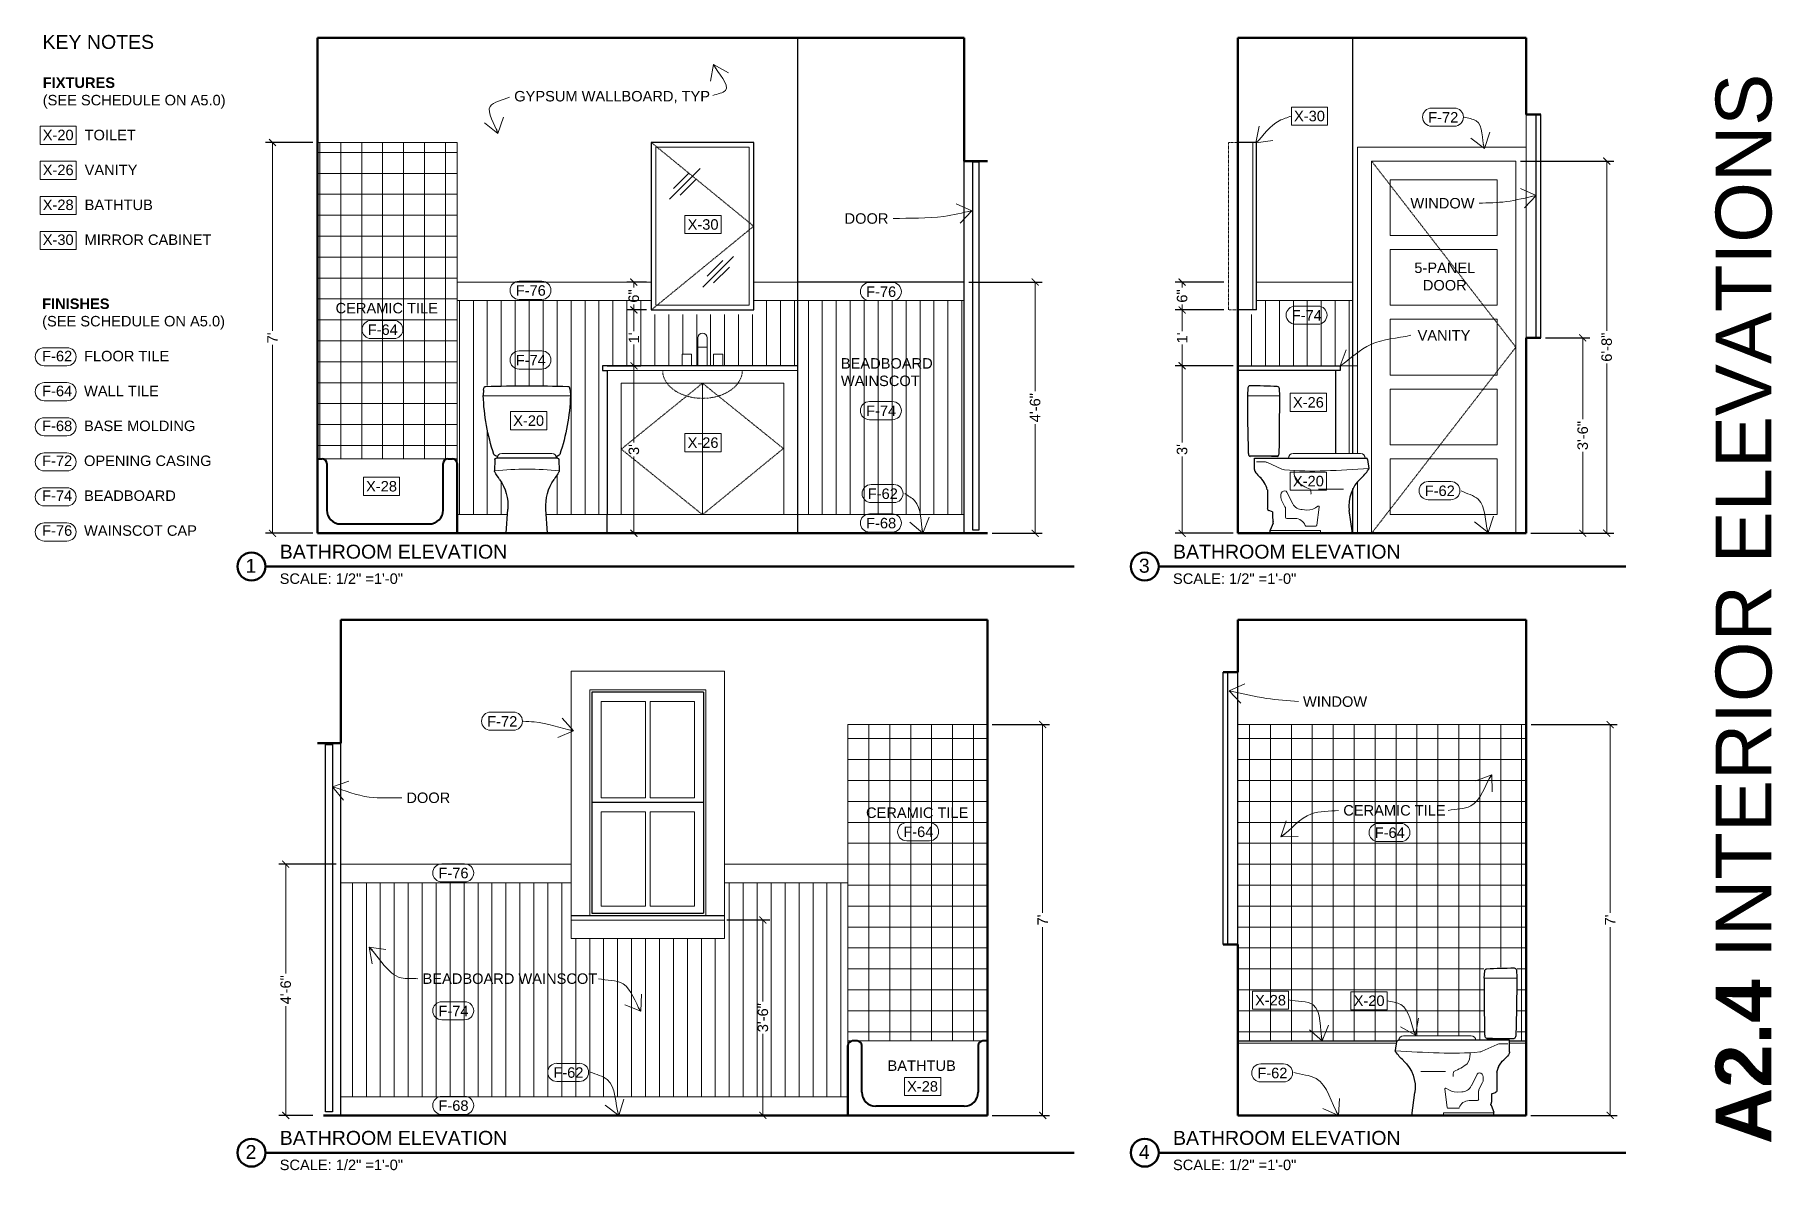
# Model space of a CAD drawing. Header units: inches. Extents: x -54 to 15382, y 469 to 41738.
# Drawn here: x 1654.4 to 2027.9, y 3610.7 to 3854.8 of the extents above; entities that cross this region are included whole.
import ezdxf

# ---------------------------------------------------------------- set-up
doc = ezdxf.new("R2010")
doc.units = ezdxf.units.IN
doc.header["$MEASUREMENT"] = 0
doc.linetypes.add('DASHED2', pattern=[0.375, 0.25, -0.125])
doc.layers.get('0').update_dxf_attribs({"lineweight": 9})
for name, color, linetype, lineweight in [('1', 7, 'Continuous', 9), ('2', 7, 'Continuous', 18), ('3', 7, 'Continuous', 30), ('4', 7, 'Continuous', 40), ('5', 7, 'Continuous', 50), ('A-DIMSx', 7, 'Continuous', 9), ('A-SYMB', 7, 'Continuous', 18), ('A-TEXTx', 7, 'Continuous', 18), ('TB-11x17', 7, 'Continuous', 50)]:
    doc.layers.add(name, color=color, linetype=linetype, lineweight=lineweight)
doc.styles.get("Standard").update_dxf_attribs({"font": 'arial.ttf'})
doc.dimstyles.get("Standard").update_dxf_attribs({"dimtxt": 3, "dimasz": 2, "dimexe": 0.03125, "dimexo": 0.0625, "dimgap": 0.03125, "dimtad": 0, "dimtoh": 1, "dimdec": 4, "dimlfac": 0.99985, "dimzin": 0, "dimdsep": 46, "dimlunit": 4, "dimtxsty": 'Standard', "dimblk": 'ARCHTICK', "dimblk1": 'ARCHTICK', "dimblk2": 'ARCHTICK', "dimcen": 0.09, "dimclrt": 256, "dimadec": 0, "dimazin": 0, "dimtfac": 1, "dimtdec": 4, "dimtofl": 0, "dimtmove": 0, "dimatfit": 3, "dimfxl": 1, "dimtolj": 1, "dimtzin": 0, "dimarcsym": 0})
pattern_1 = [(90, (-831.315, 5e-13), (-3, 2e-16), [])]

msp = doc.modelspace()

# ---------------------------------------------------------------- texts
at = {"ltscale": 0.1, "char_height": 3}
for s, insert, width, attachment_point in [('{KEY NOTES}', (1656.0750019, 3854.7506179), 41.924802755, 1), ('{1}', (1700.8941561, 3740.6482025), 5.575289045, 5), ('{BATHROOM ELEVATION}', (1707.0750019, 3745.1864742), 156.107329603, 1), ('{3}', (1892.8941561, 3740.6482025), 5.575289045, 5), ('{BATHROOM ELEVATION }', (1899.0750019, 3745.1864742), 156.107329603, 1), ('{BATHROOM ELEVATION}', (1707.0750019, 3619.1864742), 156.107329603, 1), ('{BATHROOM ELEVATION }', (1899.0750019, 3619.1864742), 156.107329603, 1), ('{2}', (1700.8941561, 3614.6482025), 5.575289045, 5), ('{4}', (1892.8941561, 3614.6482025), 5.575289045, 5)]:
    msp.add_mtext(s, dxfattribs=dict(at, insert=insert, width=width, attachment_point=attachment_point))
at = {"ltscale": 0.5, "insert": (2021.7789525, 3731.3797027), "char_height": 12, "attachment_point": 5, "rotation": 90}
msp.add_mtext('{\\fArial|b1|i0|c0|p34;A2.4\\fArial|b0|i0|c1|p0; INTERIOR ELEVATIONS}', dxfattribs=at)
at = {"layer": 'A-SYMB', "ltscale": 0.5, "char_height": 2.25, "width": 1.821971046, "attachment_point": 5}
for s, insert in [('{X-30}', (1928.3987607, 3837.308579)), ('{F-72}', (1957.1517704, 3837.0452276)), ('{X-30}', (1798.059435, 3813.9987393)), ('{F-76}', (1761.0235841, 3799.8136404)), ('{F-76}', (1836.3353104, 3799.5556435)), ('{F-74}', (1927.830928, 3794.488786)), ('{F-64}', (1729.2102683, 3791.3862061)), ('{F-74}', (1761.0235841, 3784.8373669)), ('{X-26}', (1928.1678695, 3775.7724397)), ('{X-20}', (1760.5654702, 3771.8367561)), ('{F-74}', (1836.3353104, 3773.9625777)), ('{X-26}', (1798.059435, 3767.105757)), ('{X-28}', (1728.9470408, 3757.7342861)), ('{F-62}', (1836.6962362, 3756.1340339)), ('{X-20}', (1928.1678695, 3758.8413706)), ('{F-62}', (1956.4003447, 3756.7624978)), ('{F-68}', (1836.3353104, 3749.8103022)), ('{F-72}', (1754.8953688, 3707.2079073)), ('{F-64}', (1844.3310339, 3683.4550021)), ('{F-64}', (1945.6489919, 3683.2754691)), ('{F-76}', (1744.4161996, 3674.5950628)), ('{F-74}', (1744.4161996, 3644.9653887)), ('{X-28}', (1920.0240936, 3647.2686513)), ('{X-20}', (1941.2134569, 3647.1534917)), ('{F-62}', (1769.1139155, 3631.7188511)), ('{F-62}', (1920.4254785, 3631.6104997)), ('{X-28}', (1845.2302388, 3628.7405211)), ('{F-68}', (1744.4161996, 3624.612133))]:
    msp.add_mtext(s, dxfattribs=dict(at, insert=insert))
at = {"layer": 'A-TEXTx', "ltscale": 0.5, "insert": (1656.1315127, 3845.6206953), "char_height": 2.25, "width": 68.053066542, "attachment_point": 1}
msp.add_mtext('{\\fArial|b1|i0|c0|p34;FIXTURES \\P\\fArial|b0|i0|c1|p0;(SEE SCHEDULE ON A5.0)\\P\\PX-20^ITOILET\\P\\PX-26^IVANITY^I\\P\\PX-28^IBATHTUB^I\\P\\PX-30^IMIRROR CABINET}', dxfattribs=at)
at = {"layer": 'A-TEXTx', "ltscale": 0.25, "char_height": 2.25}
for s, insert, attachment_point in [('{GYPSUM WALLBOARD, TYP}', (1757.469078, 3841.3778763), 4), ('{WINDOW}', (1956.9848049, 3818.5630216), 5), ('{DOOR}', (1837.9010425, 3815.28089), 6), ('{5-PANEL\\PDOOR}', (1957.4807511, 3802.8129294), 5), ('{CERAMIC TILE}', (1741.0766387, 3796.0179863), 6), ('{VANITY}', (1957.3083449, 3790.1909967), 5), ('{BEADBOARD \\PWAINSCOT}', (1827.6801683, 3782.2648673), 4), ('{WINDOW}', (1927.0071165, 3711.4478263), 4), ('{DOOR}', (1734.2890286, 3690.7771939), 4), ('{CERAMIC TILE}', (1855.0861765, 3687.5642243), 6), ('{CERAMIC TILE}', (1935.663511, 3688.0755474), 4), ('{BEADBOARD WAINSCOT}', (1737.7658628, 3651.8985414), 4), ('{BATHTUB}', (1852.3742458, 3633.1933274), 6)]:
    msp.add_mtext(s, dxfattribs=dict(at, insert=insert, attachment_point=attachment_point))
at = {"layer": 'A-TEXTx', "ltscale": 0.25, "insert": (1656.0016588, 3798.1080919), "char_height": 2.25, "width": 56.827526357, "attachment_point": 1}
msp.add_mtext('{\\fArial|b1|i0|c0|p34;FINISHES \\P}(SEE SCHEDULE ON A5.0)\\P\\PF-62^IFLOOR TILE\\P\\PF-64^IWALL TILE^I\\P\\PF-68^IBASE MOLDING^I\\P\\PF-72^IOPENING CASING\\P\\PF-74^IBEADBOARD\\P\\PF-76^IWAINSCOT CAP^I\\P\\P^I^I', dxfattribs=at)
at = {"layer": 'TB-11x17', "ltscale": 0.5, "char_height": 2.25, "width": 36.538089978, "attachment_point": 1}
for insert in [(1707.0592751, 3739.0118138), (1899.0592751, 3739.0118138), (1707.0592751, 3613.0118138), (1899.0592751, 3613.0118138)]:
    msp.add_mtext('{SCALE: 1/2" =1\'-0"}', dxfattribs=dict(at, insert=insert))

# ---------------------------------------------------------------- blocks, each defined once
blk = doc.blocks.new('TOILET round bowl toto')
at = {"layer": '1'}
for p, q in [((20654.13, 1777.34), (20647.16, 1777.34)), ((20650.71, 1763.2), (20649.09, 1763.2)), ((20654.59, 1761.59), (20651.37, 1763.06)), ((20657.2, 1761), (20657.2, 1761.3)), ((20657.2, 1761), (20657.2, 1761.3)), ((20654.36, 1756.08), (20654.36, 1755.49)), ((20656.92, 1754.15), (20655.65, 1756.68)), ((20662.46, 1757.27), (20667.81, 1757.27)), ((20655.24, 1753.52), (20654.51, 1754.9)), ((20655.35, 1753.1), (20655.35, 1751.28)), ((20658.97, 1752.89), (20659.96, 1752.81)), ((20662.1, 1749.52), (20662.61, 1753.45)), ((20652.08, 1748.4), (20662.91, 1748.4)), ((20655.62, 1751), (20657.4, 1751)), ((20659.73, 1749.35), (20661.9, 1749.35)), ((20662.91, 1747.81), (20662.91, 1748.4)), ((20662.91, 1748.4), (20662.91, 1747.81))]:
    blk.add_line(p, q, dxfattribs=at)
for centre, radius, start, end in [((20650.71, 1761.63), 1.57, 65.3764, 90), ((20655.25, 1763.02), 1.57, 245.3764, 265.0894), ((20661.18, 1832.06), 70.87, 265.0894, 272.1754), ((20661.14, 1761), 3.94, 180, 211.8055), ((20648.92, 2154.68), 393.73, 272.1754, 273.5444), ((20655.23, 1756.08), 0.866, 90, 180), ((20655.62, 1755.49), 1.26, 180, 207.9977), ((20655.23, 1756.47), 0.472, 26.634, 90), ((20665.24, 1768.54), 12.16, 232.2156, 247.9255), ((20659.01, 1756.47), 1.84, 351.0141, 25.6101), ((20654.44, 1753.1), 0.906, 0, 27.9977), ((20658.97, 1755.17), 2.28, 206.634, 270), ((20659.96, 1756.55), 3.74, 270, 308.5974), ((20662.41, 1753.47), 0.197, 352.6476, 128.5974), ((20655.62, 1751.28), 0.276, 180, 270), ((20657.4, 1748.72), 2.28, 19.4717, 90), ((20659.73, 1749.54), 0.197, 199.4717, 270), ((20661.9, 1749.54), 0.197, 270, 352.6476)]:
    blk.add_arc(centre, radius, start, end, dxfattribs=at)
at = {"layer": '3'}
for p, q in [((20647.25, 1779.06), (20647.16, 1777.45)), ((20654.13, 1777.34), (20654.04, 1778.89)), ((20653.61, 1764.35), (20647.74, 1764.35)), ((20648.69, 1763.95), (20672.67, 1763.95)), ((20648.69, 1761.49), (20648.69, 1763.95)), ((20648.69, 1761.49), (20648.69, 1763.8)), ((20652.34, 1764.35), (20653.61, 1764.35)), ((20672.99, 1763.68), (20673.26, 1761.76)), ((20672.99, 1763.68), (20673.26, 1761.76)), ((20651.45, 1757.13), (20651.45, 1753.13)), ((20652.59, 1752.43), (20651.74, 1752.72)), ((20652.59, 1752.43), (20652.59, 1751.08)), ((20669.72, 1747.81), (20669.05, 1752.71)), ((20652.67, 1749.98), (20652.08, 1748.5)), ((20652.08, 1747.81), (20652.08, 1748.5)), ((20652.08, 1747.81), (20669.72, 1747.81))]:
    blk.add_line(p, q, dxfattribs=at)
at = {"layer": '3', "lineweight": 5, "ltscale": 0.1}
for p, q in [((20655.98, 1763.95), (20655.98, 1763.95)), ((20656.98, 1764.95), (20671.5, 1764.95)), ((20672.5, 1763.95), (20672.5, 1763.95))]:
    blk.add_line(p, q, dxfattribs=at)
at = {"layer": '3'}
for centre, radius, start, end in [((20647.72, 1779.03), 0.472, 89.3484, 176.6926), ((20647.72, 1779.03), 0.472, 89.3484, 176.6926), ((20645.94, 1622.03), 157.49, 87.2155, 89.3484), ((20653.57, 1778.86), 0.472, 3.6597, 87.2155), ((20653.57, 1778.86), 0.472, 3.6597, 87.2155), ((21159, 1778.62), 511.84, 180.1309, 181.4878), ((16172.75, 1813.34), 4481.52, 359.38619, 359.53977), ((20649.89, 1765.39), 2.56, 181.4878, 199.753), ((20647.74, 1764.62), 0.276, 199.753, 270), ((20653.61, 1764.62), 0.276, 270, 340.247), ((20651.46, 1765.39), 2.56, 340.247, 358.5122), ((20649.48, 1761.49), 0.787, 180, 207.6604), ((20649.48, 1761.49), 0.787, 180, 207.6604), ((20651.92, 1762.77), 3.54, 207.6604, 229.9145), ((20651.92, 1762.77), 3.54, 207.6604, 229.9145), ((20646.09, 1755.84), 5.51, 13.5488, 49.9145), ((20646.09, 1755.84), 5.51, 23.9808, 49.9145), ((20676.85, 1753.78), 7.87, 132.6124, 187.7777), ((20663.52, 1768.27), 11.81, 312.6124, 324.9365), ((20672.87, 1761.71), 0.394, 324.9365, 8.0883), ((20672.87, 1761.71), 0.394, 324.9365, 8.0883), ((20651.88, 1753.13), 0.433, 180, 250.974), ((20655.27, 1751.08), 2.68, 180, 195.6989), ((20652.12, 1750.19), 0.591, 338.4646, 15.6989)]:
    blk.add_arc(centre, radius, start, end, dxfattribs=at)
at = {"layer": '3', "lineweight": 5, "ltscale": 0.1}
for centre, start, end in [((20656.98, 1763.95), 90, 180), ((20671.5, 1763.95), 0, 90)]:
    blk.add_arc(centre, 1, start, end, dxfattribs=at)
at = {"layer": '3', "color": 7, "linetype": 'Continuous'}
blk.add_arc((20672.66, 1763.62), 0.329, 10.1783, 88.8468, dxfattribs=at)
blk = doc.blocks.new('TOILET round TOTO front')
at = {"layer": '1', "linetype": 'Continuous'}
blk.add_line((20697.74, 1777.34), (20716.49, 1777.34), dxfattribs=at)
blk.add_arc((20707.06, 1700.07), 61.53, 83.5209, 96.4133, dxfattribs=at)
at = {"layer": '3', "linetype": 'Continuous'}
for p, q in [((20697.83, 1778.6), (20697.74, 1777.34)), ((20697.84, 1778.62), (20697.75, 1777.46)), ((20716.4, 1778.62), (20716.49, 1777.42)), ((20700.23, 1763.64), (20700.18, 1761.22)), ((20700.23, 1763.64), (20700.18, 1761.22)), ((20700.55, 1763.95), (20713.69, 1763.95)), ((20714, 1763.64), (20714.05, 1761.22)), ((20714, 1763.64), (20714.05, 1761.22)), ((20702.65, 1747.81), (20703.03, 1753.01)), ((20711.58, 1747.81), (20711.2, 1753.01)), ((20702.65, 1747.81), (20711.58, 1747.81))]:
    blk.add_line(p, q, dxfattribs=at)
at = {"layer": '3'}
for p, q in [((20697.83, 1778.6), (20697.87, 1779.01)), ((20716.4, 1778.6), (20716.36, 1779.01))]:
    blk.add_line(p, q, dxfattribs=at)
at = {"layer": '3', "lineweight": 5, "ltscale": 0.1}
for p, q in [((20700.72, 1763.95), (20700.72, 1763.95)), ((20701.72, 1764.95), (20712.51, 1764.95)), ((20713.51, 1763.95), (20713.51, 1763.95))]:
    blk.add_line(p, q, dxfattribs=at)
at = {"layer": '3'}
for centre, start, end in [((20698.32, 1778.93), 91.6637, 169.4272), ((20715.91, 1778.93), 10.3125, 88.3363)]:
    blk.add_arc(centre, 0.458, start, end, dxfattribs=at)
at = {"layer": '3', "linetype": 'Continuous'}
for centre, radius, start, end in [((20707.6, 1416.7), 362.81, 90.0771, 91.4679), ((20706.63, 1416.7), 362.81, 88.5321, 89.9229), ((20744.13, 1779.28), 46.43, 182.3973, 198.229), ((20670.58, 1779.16), 45.94, 341.7263, 357.8263), ((20700.73, 1765.14), 0.799, 208.8893, 275.2329), ((20700.55, 1763.64), 0.315, 90, 178.8457), ((20700.55, 1763.64), 0.315, 90, 178.8457), ((20713.51, 1765.14), 0.8, 264.6984, 331.1046), ((20713.69, 1763.64), 0.315, 1.1543, 90), ((20713.69, 1763.64), 0.315, 1.1543, 90), ((20700.58, 1761.21), 0.394, 178.8457, 209.5848), ((20700.58, 1761.21), 0.394, 178.8457, 209.5848), ((20717.7, 1770.93), 20.08, 209.5848, 215.1041), ((20693.21, 1753.72), 9.84, 355.8464, 35.1041), ((20721.02, 1753.72), 9.84, 144.8959, 184.1536), ((20696.54, 1770.93), 20.08, 324.8959, 330.4152), ((20713.66, 1761.21), 0.394, 330.4152, 1.1543), ((20713.66, 1761.21), 0.394, 330.4152, 1.1543)]:
    blk.add_arc(centre, radius, start, end, dxfattribs=at)
at = {"layer": '3', "lineweight": 5, "ltscale": 0.1}
for centre, start, end in [((20701.72, 1763.95), 90, 180), ((20712.51, 1763.95), 0, 90)]:
    blk.add_arc(centre, 1, start, end, dxfattribs=at)
blk = doc.blocks.new('_ArchTick')
at = {"color": 0, "linetype": 'ByBlock', "lineweight": 0, "const_width": 0.15}
blk.add_lwpolyline([(-0.5, -0.5), (0.5, 0.5)], dxfattribs=at)
blk = doc.blocks.new('*D392')
at = {"layer": 'A-DIMSx', "color": 0, "lineweight": -2, "ltscale": 0.1}
for p, q in [((1855.18, 3801.64), (1870.93, 3801.64)), ((1860.18, 3747.64), (1870.93, 3747.64))]:
    blk.add_line(p, q, dxfattribs=at)
at = {"layer": 'A-DIMSx', "color": 0, "lineweight": 5, "ltscale": 0.1}
for p, q in [((1869.43, 3801.64), (1869.43, 3778.18)), ((1869.43, 3747.64), (1869.43, 3771.11))]:
    blk.add_line(p, q, dxfattribs=at)
at = {"layer": 'A-DIMSx', "color": 0, "lineweight": 5, "xscale": 1.5, "yscale": 1.5, "zscale": 1.5}
for p, rotation in [((1869.43, 3801.64), 90), ((1869.43, 3747.64), 270)]:
    blk.add_blockref('_ArchTick', p, dxfattribs=dict(at, rotation=rotation))
at = {"layer": 'A-DIMSx', "ltscale": 0.25, "insert": (1869.43, 3774.64), "char_height": 2.25, "attachment_point": 5, "rotation": 90}
blk.add_mtext('\\A1;4\'-6"', dxfattribs=at)
blk = doc.blocks.new('*D393')
at = {"layer": 'A-DIMSx', "color": 0, "lineweight": -2, "ltscale": 0.1}
for p, q in [((1777.43, 3783.64), (1784.69, 3783.64)), ((1778.43, 3747.64), (1784.69, 3747.64))]:
    blk.add_line(p, q, dxfattribs=at)
at = {"layer": 'A-DIMSx', "color": 0, "lineweight": 5, "ltscale": 0.1}
for p, q in [((1783.19, 3783.64), (1783.19, 3767.18)), ((1783.19, 3747.64), (1783.19, 3764.11))]:
    blk.add_line(p, q, dxfattribs=at)
at = {"layer": 'A-DIMSx', "color": 0, "lineweight": 5, "xscale": 1.5, "yscale": 1.5, "zscale": 1.5}
for p, rotation in [((1783.19, 3783.64), 90), ((1783.19, 3747.64), 270)]:
    blk.add_blockref('_ArchTick', p, dxfattribs=dict(at, rotation=rotation))
at = {"layer": 'A-DIMSx', "ltscale": 0.25, "insert": (1783.19, 3765.64), "char_height": 2.25, "attachment_point": 5, "rotation": 90}
blk.add_mtext("\\A1;3'", dxfattribs=at)
blk = doc.blocks.new('*D394')
at = {"layer": 'A-DIMSx', "color": 0, "lineweight": -2, "ltscale": 0.1}
for p, q in [((1785.93, 3795.64), (1781.69, 3795.64)), ((1782.19, 3783.64), (1781.69, 3783.64))]:
    blk.add_line(p, q, dxfattribs=at)
at = {"layer": 'A-DIMSx', "color": 0, "lineweight": 5, "ltscale": 0.1}
for p, q in [((1783.19, 3795.64), (1783.19, 3791.07)), ((1783.19, 3783.64), (1783.19, 3788.21))]:
    blk.add_line(p, q, dxfattribs=at)
at = {"layer": 'A-DIMSx', "color": 0, "lineweight": 5, "xscale": 1.5, "yscale": 1.5, "zscale": 1.5}
for p, rotation in [((1783.19, 3795.64), 90), ((1783.19, 3783.64), 270)]:
    blk.add_blockref('_ArchTick', p, dxfattribs=dict(at, rotation=rotation))
at = {"layer": 'A-DIMSx', "ltscale": 0.25, "insert": (1783.19, 3789.64), "char_height": 2.25, "attachment_point": 5, "rotation": 90}
blk.add_mtext("\\A1;1'", dxfattribs=at)
blk = doc.blocks.new('*D395')
at = {"layer": 'A-DIMSx', "color": 0, "lineweight": -2, "ltscale": 0.1}
for p, q in [((1785.93, 3801.64), (1781.66, 3801.64)), ((1785.93, 3795.64), (1781.66, 3795.64))]:
    blk.add_line(p, q, dxfattribs=at)
at = {"layer": 'A-DIMSx', "color": 0, "lineweight": 5, "ltscale": 0.1}
for p, q in [((1783.16, 3801.64), (1783.16, 3800.44)), ((1783.16, 3795.64), (1783.16, 3796.84))]:
    blk.add_line(p, q, dxfattribs=at)
at = {"layer": 'A-DIMSx', "color": 0, "lineweight": 5, "xscale": 1.5, "yscale": 1.5, "zscale": 1.5}
for p, rotation in [((1783.16, 3801.64), 90), ((1783.16, 3795.64), 270)]:
    blk.add_blockref('_ArchTick', p, dxfattribs=dict(at, rotation=rotation))
at = {"layer": 'A-DIMSx', "ltscale": 0.25, "insert": (1783.16, 3798.64), "char_height": 2.25, "attachment_point": 5, "rotation": 90}
blk.add_mtext('\\A1;6"', dxfattribs=at)
blk = doc.blocks.new('*D396')
at = {"layer": 'A-DIMSx', "color": 0, "lineweight": -2, "ltscale": 0.1}
for p, q in [((1714.18, 3831.64), (1704.02, 3831.64)), ((1714.18, 3747.64), (1704.02, 3747.64))]:
    blk.add_line(p, q, dxfattribs=at)
at = {"layer": 'A-DIMSx', "color": 0, "lineweight": 5, "ltscale": 0.1}
for p, q in [((1705.52, 3831.64), (1705.52, 3791.17)), ((1705.52, 3747.64), (1705.52, 3788.12))]:
    blk.add_line(p, q, dxfattribs=at)
at = {"layer": 'A-DIMSx', "color": 0, "lineweight": 5, "xscale": 1.5, "yscale": 1.5, "zscale": 1.5}
for p, rotation in [((1705.52, 3831.64), 90), ((1705.52, 3747.64), 270)]:
    blk.add_blockref('_ArchTick', p, dxfattribs=dict(at, rotation=rotation))
at = {"layer": 'A-DIMSx', "ltscale": 0.25, "insert": (1705.52, 3789.64), "char_height": 2.25, "attachment_point": 5, "rotation": 90}
blk.add_mtext("\\A1;7'", dxfattribs=at)
blk = doc.blocks.new('*D397')
at = {"layer": 'A-DIMSx', "color": 0, "lineweight": -2, "ltscale": 0.1}
for p, q in [((1719.18, 3676.52), (1706.86, 3676.52)), ((1714.18, 3622.52), (1706.86, 3622.52))]:
    blk.add_line(p, q, dxfattribs=at)
at = {"layer": 'A-DIMSx', "color": 0, "lineweight": 5, "ltscale": 0.1}
for p, q in [((1708.36, 3676.52), (1708.36, 3653.05)), ((1708.36, 3622.52), (1708.36, 3645.98))]:
    blk.add_line(p, q, dxfattribs=at)
at = {"layer": 'A-DIMSx', "color": 0, "lineweight": 5, "xscale": 1.5, "yscale": 1.5, "zscale": 1.5}
for p, rotation in [((1708.36, 3676.52), 90), ((1708.36, 3622.52), 270)]:
    blk.add_blockref('_ArchTick', p, dxfattribs=dict(at, rotation=rotation))
at = {"layer": 'A-DIMSx', "ltscale": 0.25, "insert": (1708.36, 3649.52), "char_height": 2.25, "attachment_point": 5, "rotation": 90}
blk.add_mtext('\\A1;4\'-6"', dxfattribs=at)
blk = doc.blocks.new('*D398')
at = {"layer": 'A-DIMSx', "color": 0, "lineweight": -2, "ltscale": 0.1}
for p, q in [((1803.18, 3664.52), (1812.42, 3664.52)), ((1771.18, 3622.52), (1812.42, 3622.52))]:
    blk.add_line(p, q, dxfattribs=at)
at = {"layer": 'A-DIMSx', "color": 0, "lineweight": 5, "ltscale": 0.1}
for p, q in [((1810.92, 3664.52), (1810.92, 3647.01)), ((1810.92, 3622.52), (1810.92, 3640.02))]:
    blk.add_line(p, q, dxfattribs=at)
at = {"layer": 'A-DIMSx', "color": 0, "lineweight": 5, "xscale": 1.5, "yscale": 1.5, "zscale": 1.5}
for p, rotation in [((1810.92, 3664.52), 90), ((1810.92, 3622.52), 270)]:
    blk.add_blockref('_ArchTick', p, dxfattribs=dict(at, rotation=rotation))
at = {"layer": 'A-DIMSx', "ltscale": 0.25, "insert": (1810.92, 3643.52), "char_height": 2.25, "attachment_point": 5, "rotation": 90}
blk.add_mtext('\\A1;3\'-6"', dxfattribs=at)
blk = doc.blocks.new('*D399')
at = {"layer": 'A-DIMSx', "color": 0, "lineweight": -2, "ltscale": 0.1}
for p, q in [((1860.18, 3706.52), (1872.55, 3706.52)), ((1860.18, 3622.52), (1872.55, 3622.52))]:
    blk.add_line(p, q, dxfattribs=at)
at = {"layer": 'A-DIMSx', "color": 0, "lineweight": 5, "ltscale": 0.1}
for p, q in [((1871.05, 3706.52), (1871.05, 3666.04)), ((1871.05, 3622.52), (1871.05, 3662.99))]:
    blk.add_line(p, q, dxfattribs=at)
at = {"layer": 'A-DIMSx', "color": 0, "lineweight": 5, "xscale": 1.5, "yscale": 1.5, "zscale": 1.5}
for p, rotation in [((1871.05, 3706.52), 90), ((1871.05, 3622.52), 270)]:
    blk.add_blockref('_ArchTick', p, dxfattribs=dict(at, rotation=rotation))
at = {"layer": 'A-DIMSx', "ltscale": 0.25, "insert": (1871.05, 3664.52), "char_height": 2.25, "attachment_point": 5, "rotation": 90}
blk.add_mtext("\\A1;7'", dxfattribs=at)
blk = doc.blocks.new('*D400')
at = {"layer": 'A-DIMSx', "color": 0, "lineweight": -2, "ltscale": 0.1}
for p, q in [((1976.06, 3706.52), (1994.53, 3706.52)), ((1976, 3622.52), (1994.53, 3622.52))]:
    blk.add_line(p, q, dxfattribs=at)
at = {"layer": 'A-DIMSx', "color": 0, "lineweight": 5, "ltscale": 0.1}
for p, q in [((1993.03, 3706.52), (1993.03, 3666.04)), ((1993.03, 3622.52), (1993.03, 3662.99))]:
    blk.add_line(p, q, dxfattribs=at)
at = {"layer": 'A-DIMSx', "color": 0, "lineweight": 5, "xscale": 1.5, "yscale": 1.5, "zscale": 1.5}
for p, rotation in [((1993.03, 3706.52), 90), ((1993.03, 3622.52), 270)]:
    blk.add_blockref('_ArchTick', p, dxfattribs=dict(at, rotation=rotation))
at = {"layer": 'A-DIMSx', "ltscale": 0.25, "insert": (1993.03, 3664.52), "char_height": 2.25, "attachment_point": 5, "rotation": 90}
blk.add_mtext("\\A1;7'", dxfattribs=at)
blk = doc.blocks.new('CALLOUT - FINISHES')
at = {"layer": 'A-SYMB', "lineweight": 20, "ltscale": 0.1}
for p, q in [((6510.71, 5650.46), (6520.5, 5650.46)), ((6520.5, 5642.67), (6510.71, 5642.67))]:
    blk.add_line(p, q, dxfattribs=at)
for centre, start, end in [((6510.71, 5646.57), 90, 270), ((6520.5, 5646.57), 270, 90)]:
    blk.add_arc(centre, 3.9, start, end, dxfattribs=at)
blk = doc.blocks.new('CALLOUT - EQUIPMENT')
at = {"layer": 'A-SYMB', "lineweight": 20, "ltscale": 0.1}
for p, q in [((6507.92, 5642.87), (6523.51, 5642.87)), ((6507.92, 5635.08), (6507.92, 5642.87)), ((6523.51, 5635.08), (6523.51, 5642.87)), ((6523.51, 5635.08), (6507.92, 5635.08))]:
    blk.add_line(p, q, dxfattribs=at)
blk = doc.blocks.new('*D401')
at = {"layer": 'A-DIMSx', "color": 0, "lineweight": -2, "ltscale": 0.1}
for p, q in [((1912, 3783.64), (1899.52, 3783.64)), ((1912, 3747.64), (1899.52, 3747.64))]:
    blk.add_line(p, q, dxfattribs=at)
at = {"layer": 'A-DIMSx', "color": 0, "lineweight": 5, "ltscale": 0.1}
for p, q in [((1901.02, 3783.64), (1901.02, 3767.18)), ((1901.02, 3747.64), (1901.02, 3764.11))]:
    blk.add_line(p, q, dxfattribs=at)
at = {"layer": 'A-DIMSx', "color": 0, "lineweight": 5, "xscale": 1.5, "yscale": 1.5, "zscale": 1.5}
for p, rotation in [((1901.02, 3783.64), 90), ((1901.02, 3747.64), 270)]:
    blk.add_blockref('_ArchTick', p, dxfattribs=dict(at, rotation=rotation))
at = {"layer": 'A-DIMSx', "ltscale": 0.25, "insert": (1901.02, 3765.64), "char_height": 2.25, "attachment_point": 5, "rotation": 90}
blk.add_mtext("\\A1;3'", dxfattribs=at)
blk = doc.blocks.new('*D402')
at = {"layer": 'A-DIMSx', "color": 0, "lineweight": -2, "ltscale": 0.1}
for p, q in [((1910, 3795.64), (1899.52, 3795.64)), ((1912, 3783.64), (1899.52, 3783.64))]:
    blk.add_line(p, q, dxfattribs=at)
at = {"layer": 'A-DIMSx', "color": 0, "lineweight": 5, "ltscale": 0.1}
for p, q in [((1901.02, 3795.64), (1901.02, 3791.07)), ((1901.02, 3783.64), (1901.02, 3788.21))]:
    blk.add_line(p, q, dxfattribs=at)
at = {"layer": 'A-DIMSx', "color": 0, "lineweight": 5, "xscale": 1.5, "yscale": 1.5, "zscale": 1.5}
for p, rotation in [((1901.02, 3795.64), 90), ((1901.02, 3783.64), 270)]:
    blk.add_blockref('_ArchTick', p, dxfattribs=dict(at, rotation=rotation))
at = {"layer": 'A-DIMSx', "ltscale": 0.25, "insert": (1901.02, 3789.64), "char_height": 2.25, "attachment_point": 5, "rotation": 90}
blk.add_mtext("\\A1;1'", dxfattribs=at)
blk = doc.blocks.new('*D403')
at = {"layer": 'A-DIMSx', "color": 0, "lineweight": -2, "ltscale": 0.1}
for p, q in [((1910, 3801.64), (1899.52, 3801.64)), ((1910, 3795.64), (1899.52, 3795.64))]:
    blk.add_line(p, q, dxfattribs=at)
at = {"layer": 'A-DIMSx', "color": 0, "lineweight": 5, "ltscale": 0.1}
for p, q in [((1901.02, 3801.64), (1901.02, 3800.44)), ((1901.02, 3795.64), (1901.02, 3796.84))]:
    blk.add_line(p, q, dxfattribs=at)
at = {"layer": 'A-DIMSx', "color": 0, "lineweight": 5, "xscale": 1.5, "yscale": 1.5, "zscale": 1.5}
for p, rotation in [((1901.02, 3801.64), 90), ((1901.02, 3795.64), 270)]:
    blk.add_blockref('_ArchTick', p, dxfattribs=dict(at, rotation=rotation))
at = {"layer": 'A-DIMSx', "ltscale": 0.25, "insert": (1901.02, 3798.64), "char_height": 2.25, "attachment_point": 5, "rotation": 90}
blk.add_mtext('\\A1;6"', dxfattribs=at)
blk = doc.blocks.new('*D404')
at = {"layer": 'A-DIMSx', "color": 0, "lineweight": -2, "ltscale": 0.1}
for p, q in [((1973.75, 3827.64), (1993.78, 3827.64)), ((1976, 3747.64), (1993.78, 3747.64))]:
    blk.add_line(p, q, dxfattribs=at)
at = {"layer": 'A-DIMSx', "color": 0, "lineweight": 5, "ltscale": 0.1}
for p, q in [((1992.28, 3827.64), (1992.28, 3791.14)), ((1992.28, 3747.64), (1992.28, 3784.15))]:
    blk.add_line(p, q, dxfattribs=at)
at = {"layer": 'A-DIMSx', "color": 0, "lineweight": 5, "xscale": 1.5, "yscale": 1.5, "zscale": 1.5}
for p, rotation in [((1992.28, 3827.64), 90), ((1992.28, 3747.64), 270)]:
    blk.add_blockref('_ArchTick', p, dxfattribs=dict(at, rotation=rotation))
at = {"layer": 'A-DIMSx', "ltscale": 0.25, "insert": (1992.28, 3787.64), "char_height": 2.25, "attachment_point": 5, "rotation": 90}
blk.add_mtext('\\A1;6\'-8"', dxfattribs=at)
blk = doc.blocks.new('*D405')
at = {"layer": 'A-DIMSx', "color": 0, "lineweight": -2, "ltscale": 0.1}
for p, q in [((1979.13, 3789.64), (1988.63, 3789.64)), ((1979.13, 3747.64), (1988.63, 3747.64))]:
    blk.add_line(p, q, dxfattribs=at)
at = {"layer": 'A-DIMSx', "color": 0, "lineweight": 5, "ltscale": 0.1}
for p, q in [((1987.13, 3789.64), (1987.13, 3772.14)), ((1987.13, 3747.64), (1987.13, 3765.14))]:
    blk.add_line(p, q, dxfattribs=at)
at = {"layer": 'A-DIMSx', "color": 0, "lineweight": 5, "xscale": 1.5, "yscale": 1.5, "zscale": 1.5}
for p, rotation in [((1987.13, 3789.64), 90), ((1987.13, 3747.64), 270)]:
    blk.add_blockref('_ArchTick', p, dxfattribs=dict(at, rotation=rotation))
at = {"layer": 'A-DIMSx', "ltscale": 0.25, "insert": (1987.13, 3768.64), "char_height": 2.25, "attachment_point": 5, "rotation": 90}
blk.add_mtext('\\A1;3\'-6"', dxfattribs=at)

# ---------------------------------------------------------------- dimensions: what is measured, and where the dimension line sits
at = {"layer": 'A-DIMSx', "ltscale": 0.1}
for base, p1, p2, picture, middle in [((1705.5233593, 3831.6416952), (1715.1845792, 3747.6416952), (1715.1845792, 3831.6416952), '*D396', (1705.5233593, 3789.6416952)), ((1992.2848658, 3747.6416952), (1972.7500785, 3827.6416952), (1975.0000785, 3747.6416952), '*D404', (1992.2848658, 3787.6416952)), ((1783.162887, 3801.6416956), (1786.9345792, 3795.6416952), (1786.9345792, 3801.6416956), '*D395', (1783.162887, 3798.6416954)), ((1869.4345792, 3747.6416952), (1854.1845792, 3801.6416956), (1859.1845792, 3747.6416952), '*D392', (1869.4345792, 3774.6416954)), ((1901.0150474, 3801.6416972), (1911.0000785, 3795.6416952), (1911.0000785, 3801.6416972), '*D403', (1901.0150474, 3798.6416962)), ((1783.194137, 3795.6416952), (1783.194137, 3783.6416952), (1786.9345792, 3795.6416952), '*D394', (1783.194137, 3789.6416952)), ((1901.0150474, 3795.6416952), (1913.0000785, 3783.6416952), (1911.0000785, 3795.6416952), '*D402', (1901.0150474, 3789.6416952)), ((1987.1257164, 3747.6416952), (1978.1250785, 3789.6416952), (1978.1250785, 3747.6416952), '*D405', (1987.1257164, 3768.6416952)), ((1783.194137, 3747.6416952), (1776.4345792, 3783.6416952), (1777.4345792, 3747.6416952), '*D393', (1783.194137, 3765.6416952)), ((1901.0150474, 3783.6416952), (1913.0000785, 3747.6416952), (1913.0000785, 3783.6416952), '*D401', (1901.0150474, 3765.6416952)), ((1871.0487588, 3622.5158138), (1859.1845792, 3706.5158138), (1859.1845792, 3622.5158138), '*D399', (1871.0487588, 3664.5158138)), ((1993.0261312, 3706.5158138), (1975.0000785, 3622.5158138), (1975.0625785, 3706.5158138), '*D400', (1993.0261312, 3664.5158138)), ((1708.3623554, 3676.515816), (1715.1845792, 3622.5158138), (1720.1845792, 3676.515816), '*D397', (1708.3623554, 3649.5158149)), ((1810.9161758, 3622.5158138), (1802.1841058, 3664.5158349), (1770.1841608, 3622.5158138), '*D398', (1810.9161758, 3643.5158244))]:
    dim = msp.add_linear_dim(base=base, p1=p1, p2=p2, angle=90, dimstyle='Standard', override={"dimtxt": 2.25, "dimasz": 1.5, "dimexe": 1.5, "dimexo": 1, "dimgap": 0.5, "dimlfac": -47.9928, "dimlwd": 5}, dxfattribs=at)
    dim.commit()
    dim.dimension.update_dxf_attribs({"geometry": picture, "text_midpoint": middle})

# ---------------------------------------------------------------- hatches: boundary and pattern name
at = {"layer": '1', "ltscale": 0.25}
h = msp.add_hatch(dxfattribs=at)
h.set_pattern_fill('ANSI37', color=256, scale=36, angle=135, style=0)
h.set_pattern_definition([(180, (-831.315, 5e-13), (-6e-16, -4.5), []), (270, (-831.315, 5e-13), (4.5, -8e-16), [])])
h.paths.add_polyline_path([(1715.1845792, 3763.6416952), (1715.1845792, 3831.6416952), (1745.1845792, 3831.6416952), (1745.1845792, 3763.6416952)])
h = msp.add_hatch(dxfattribs=at)
h.set_pattern_fill('ANSI31', color=256, scale=24, angle=45, style=0)
h.set_pattern_definition(pattern_1)
h.paths.add_polyline_path([(1796.9345792, 3783.6416952), (1796.9345792, 3787.6416952), (1796.9345792, 3789.6416952, -1), (1798.9345792, 3789.6416952), (1798.9345792, 3787.6416952), (1798.9345792, 3783.6416952), (1800.2834258, 3783.6416952), (1800.2834258, 3786.1416952), (1802.2834258, 3786.1416952), (1802.2834258, 3783.6416952), (1818.4345792, 3783.6416952), (1818.4345792, 3797.6416956), (1809.9345792, 3797.641696), (1809.9345792, 3794.6416952), (1785.9345792, 3794.6416952), (1785.9345792, 3797.6416956), (1745.1845792, 3797.6416974), (1745.1845792, 3762.6416952), (1745.1845792, 3751.6416952), (1756.0137709, 3751.6416952), (1756.0245854, 3751.7906141), (1756.1010393, 3752.8434005, 0.1729892383), (1754.3364896, 3759.2168335, -0.0240872857), (1753.3020148, 3760.8504023, -0.1349347385), (1753.2507631, 3761.0527204), (1753.2995861, 3763.4758126, -0.4083250827), (1753.6145024, 3763.7844476), (1753.7854858, 3763.7844476, -0.1014588685), (1753.8661674, 3764.1779622, -0.2973536632), (1753.0944842, 3764.5880057, -0.0483329346), (1751.1405692, 3773.2304423, -0.0311347599), (1750.7008691, 3779.4111391), (1769.5643845, 3779.3714047, -0.0109177885), (1769.5466122, 3777.4005168), (1769.555241, 3777.2891346), (1769.5643845, 3777.1711073, -0.0345531569), (1768.854835, 3770.8003452, -0.0355484151), (1767.2746742, 3764.5880057, -0.2974907231), (1766.5029411, 3764.1780786, -0.1014908609), (1766.5836726, 3763.7844476), (1766.6517581, 3763.7844476), (1766.7546561, 3763.7844476, -0.4083250827), (1767.0695724, 3763.4758126), (1767.1183953, 3761.0527204, -0.1349347385), (1767.0671436, 3760.8504023, -0.0240872857), (1766.0326689, 3759.2168335, 0.1729892383), (1764.2681191, 3752.8434005), (1764.3553875, 3751.6416952), (1777.4345792, 3751.6416952), (1777.4345792, 3782.6416952), (1776.4345792, 3782.6416952), (1776.4345792, 3783.6416952), (1793.5857326, 3783.6416952), (1793.5857326, 3786.1416952), (1795.5857326, 3786.1416952), (1795.5857326, 3783.6416952)])
h = msp.add_hatch(dxfattribs=at)
h.set_pattern_fill('ANSI31', color=256, scale=24, angle=45, style=0)
h.set_pattern_definition(pattern_1)
h.paths.add_polyline_path([(1854.1845792, 3751.6416952), (1854.1845792, 3797.6416956), (1818.4345792, 3797.6416972), (1818.4345792, 3751.6416952)])
h = msp.add_hatch(dxfattribs=at)
h.set_pattern_fill('ANSI31', color=256, scale=24, angle=45, style=0)
h.set_pattern_definition([(90, (-829.0672, 0), (-3, 2e-16), [])])
h.paths.add_polyline_path([(1937.7500785, 3764.7844478), (1937.7500785, 3797.6416963), (1917.0000785, 3797.6416972), (1917.0000785, 3794.6416952), (1913.0000785, 3794.6416952), (1913.0000785, 3783.6416952), (1935.0000785, 3783.6416952), (1935.0000785, 3782.6416952), (1934.0000785, 3782.6416952), (1934.0000785, 3764.7844478)])
h = msp.add_hatch(dxfattribs=at)
h.set_pattern_fill('ANSI37', color=256, scale=36, angle=135, style=0)
h.set_pattern_definition([(180, (-821.315, 5e-13), (-6e-16, -4.5), []), (270, (-821.315, 5e-13), (4.5, -8e-16), [])])
h.paths.add_polyline_path([(1859.1845792, 3638.5158138), (1859.1845792, 3706.5158138), (1829.1845792, 3706.5158138), (1829.1845792, 3638.5158138)])
h = msp.add_hatch(dxfattribs=at)
h.set_pattern_fill('ANSI37', color=256, scale=36, angle=135, style=0)
h.set_pattern_definition([(180, (-816, 0), (-6e-16, -4.5), []), (270, (-816, 0), (4.5, -8e-16), [])])
h.paths.add_polyline_path([(1975.0000785, 3638.5158138), (1975.0000785, 3706.5158138), (1913.0000785, 3706.5158138), (1913.0000785, 3638.5158138), (1947.1750826, 3638.5158138, -0.2419109603), (1947.4396318, 3638.6585664), (1947.6054165, 3638.6585664, -0.4142135624), (1948.6054165, 3639.6585664), (1963.1288231, 3639.6585664, -0.4142135624), (1964.1288231, 3638.6585664), (1965.8733771, 3638.6585664), (1965.8733771, 3654.377723), (1973.0668286, 3654.377723), (1973.0668286, 3638.5158138)])
h = msp.add_hatch(dxfattribs=at)
h.set_pattern_fill('ANSI31', color=256, scale=24, angle=45, style=0)
h.set_pattern_definition([(90, (-821.315, 5e-13), (-3, 2e-16), [])])
h.paths.add_polyline_path([(1829.1845792, 3637.5158138), (1829.1845792, 3672.5158152), (1802.1841058, 3672.5158163), (1802.1841058, 3660.5158349), (1770.1841646, 3660.5158349), (1770.1841538, 3672.5158138), (1720.1845792, 3672.515816), (1720.1845792, 3626.5158138), (1829.1845792, 3626.5158138)])

# ---------------------------------------------------------------- linework, layer by layer
at = {"layer": '1', "linetype": 'DASHED2', "ltscale": 0.25}
for p, q in [((1808.9345792, 3813.6416952), (1786.9345792, 3831.6416952)), ((1911.0000785, 3795.6416952), (1911.0000785, 3831.6416952)), ((1911.0000785, 3831.6416952), (1913.0000785, 3831.6416952)), ((1972.7500785, 3787.6416952), (1941.7500785, 3827.6416952)), ((1786.9345792, 3795.6416952), (1808.9345792, 3813.6416952)), ((1913.0000785, 3795.6416952), (1911.0000785, 3795.6416952)), ((1941.7500785, 3747.6416952), (1972.7500785, 3787.6416952)), ((1797.9345792, 3779.8916952), (1780.523489, 3765.7666952)), ((1797.9345792, 3779.8916952), (1815.4345792, 3765.7666952)), ((1780.4345792, 3765.7666952), (1797.9345792, 3751.6416952)), ((1815.3597235, 3765.8928219), (1797.9345792, 3751.6416952))]:
    msp.add_line(p, q, dxfattribs=at)
at = {"layer": '1', "ltscale": 0.25}
for p, q in [((1787.9345792, 3830.6416952), (1787.9345792, 3796.6416952)), ((1807.9345792, 3830.6416952), (1787.9345792, 3830.6416952)), ((1807.9345792, 3796.6416952), (1807.9345792, 3830.6416952)), ((1790.8257147, 3819.4406019), (1797.4224395, 3826.0373266)), ((1791.7305269, 3821.7596276), (1795.1034138, 3825.1325145)), ((1793.1447404, 3820.345414), (1796.5176273, 3823.7183009)), ((1945.7500785, 3811.6416952), (1968.7500785, 3811.6416952)), ((1798.0116727, 3800.5544302), (1804.6083975, 3807.151155)), ((1798.9164849, 3802.8734559), (1802.2893718, 3806.2463428)), ((1800.3306984, 3801.4592424), (1803.7035853, 3804.8321293)), ((1787.9345792, 3796.6416952), (1807.9345792, 3796.6416952))]:
    msp.add_line(p, q, dxfattribs=at)
at = {"layer": '1'}
for p, q in [((1938.7500785, 3830.6416952), (1975.0000785, 3830.6416952)), ((1938.7500785, 3764.7844478), (1938.7500785, 3830.6416952)), ((1786.9345792, 3797.6416956), (1745.1845792, 3797.6416974)), ((1818.4345792, 3797.6416956), (1808.9345792, 3797.641696)), ((1937.7500785, 3797.6416963), (1917.0000785, 3797.6416972)), ((1756.0137709, 3751.6416952), (1745.1845792, 3751.6416952)), ((1777.4345792, 3751.6416952), (1764.3553875, 3751.6416952)), ((1769.6841554, 3672.5158138), (1720.1845792, 3672.515816)), ((1829.1845792, 3672.5158152), (1802.6841058, 3672.5158163)), ((1829.1845792, 3626.5158138), (1720.1845792, 3626.5158138))]:
    msp.add_line(p, q, dxfattribs=at)
at = {"layer": '1', "ltscale": 0.1}
for p, q in [((1913.0000785, 3638.0158138), (1947.1750826, 3638.0158138)), ((1971.4145285, 3638.0158138), (1975.0000785, 3638.0158138))]:
    msp.add_line(p, q, dxfattribs=at)
at = {"layer": '1', "ltscale": 0.25}
for points in [[(1945.7500785, 3823.6416952), (1945.7500785, 3811.6416952), (1968.7500785, 3811.6416952), (1968.7500785, 3823.6416952)], [(1945.7500785, 3808.6416952), (1945.7500785, 3796.6416952), (1968.7500785, 3796.6416952), (1968.7500785, 3808.6416952)], [(1945.7500785, 3793.6416952), (1945.7500785, 3781.6416952), (1968.7500785, 3781.6416952), (1968.7500785, 3793.6416952)], [(1945.7500785, 3778.6416952), (1945.7500785, 3766.6416952), (1968.7500785, 3766.6416952), (1968.7500785, 3778.6416952)], [(1945.7500785, 3763.6416952), (1945.7500785, 3751.6416952), (1968.7500785, 3751.6416952), (1968.7500785, 3763.6416952)]]:
    msp.add_lwpolyline(points, close=True, dxfattribs=at)
at = {"layer": '1', "linetype": 'DASHED2', "ltscale": 0.25, "extrusion": (0, 0, -1)}
msp.add_ellipse((1797.9345792, 3782.6416952), major_axis=(8.5662936, 0), ratio=0.7004196088, start_param=0, end_param=3.1415926536, dxfattribs=at)
at = {"layer": '2', "ltscale": 0.25}
for p, q in [((1975.0000785, 3837.6416952), (1975.0000785, 3789.6416952)), ((1916.2500785, 3795.6416952), (1916.2500785, 3831.6416952)), ((1796.9345792, 3789.6416952), (1796.9345792, 3787.6416952)), ((1796.9345792, 3783.6416952), (1796.9345792, 3787.6416952)), ((1796.9345792, 3787.6416952), (1798.9345792, 3787.6416952)), ((1798.9345792, 3789.6416952), (1798.9345792, 3787.6416952)), ((1798.9345792, 3783.6416952), (1798.9345792, 3787.6416952)), ((1793.5857326, 3783.6416952), (1793.5857326, 3786.1416952)), ((1793.5857326, 3786.1416952), (1795.5857326, 3786.1416952)), ((1795.5857326, 3783.6416952), (1795.5857326, 3786.1416952)), ((1800.2834258, 3783.6416952), (1800.2834258, 3786.1416952)), ((1800.2834258, 3786.1416952), (1802.2834258, 3786.1416952)), ((1802.2834258, 3783.6416952), (1802.2834258, 3786.1416952)), ((1818.4345792, 3751.6416952), (1777.4345792, 3751.6416952))]:
    msp.add_line(p, q, dxfattribs=at)
at = {"layer": '2'}
for p, q in [((1745.1845792, 3831.6416952), (1715.1845792, 3831.6416952)), ((1745.1845792, 3762.6416952), (1745.1845792, 3831.6416952)), ((1941.7500785, 3747.6416952), (1941.7500785, 3827.6416952)), ((1941.7500785, 3827.6416952), (1972.7500785, 3827.6416952)), ((1972.7500785, 3827.6416952), (1972.7500785, 3747.6416952)), ((1786.9345792, 3801.6416956), (1745.1845792, 3801.6416974)), ((1818.4345792, 3801.6416956), (1808.9345792, 3801.641696)), ((1937.7500785, 3801.6416963), (1917.0000785, 3801.6416972)), ((1854.1845792, 3797.6416956), (1818.4345792, 3797.6416972)), ((1815.4345792, 3779.8916952), (1780.4345792, 3779.8916952)), ((1780.4345792, 3751.6416952), (1780.4345792, 3779.8916952)), ((1797.9345792, 3751.6416952), (1797.9345792, 3779.8916952)), ((1815.4345792, 3751.6416952), (1815.4345792, 3779.8916952)), ((1938.7500785, 3747.6416952), (1938.7500785, 3758.7198976)), ((1815.4345792, 3751.6416952), (1780.4345792, 3751.6416952)), ((1854.1845792, 3751.6416952), (1818.4345792, 3751.6416952)), ((1769.6841202, 3718.0059005), (1769.6841646, 3660.5158345)), ((1769.6841202, 3718.0059005), (1802.6841058, 3718.0059005)), ((1802.6841058, 3718.0059005), (1802.6841058, 3660.5158349)), ((1798.6841058, 3714.0115305), (1773.6841058, 3714.0101174)), ((1773.6841058, 3714.0101174), (1773.6841058, 3665.5158248)), ((1798.6841058, 3714.0115305), (1798.6841058, 3665.5158028)), ((1776.1841058, 3690.7606682), (1776.1841058, 3711.5106682)), ((1785.6841058, 3711.5106682), (1776.1841058, 3711.5106682)), ((1785.6841058, 3690.7606682), (1785.6841058, 3711.5106682)), ((1786.6841058, 3690.7606682), (1786.6841058, 3711.5106682)), ((1796.1841058, 3711.5106682), (1786.6841058, 3711.5106682)), ((1796.1841058, 3690.7606682), (1796.1841058, 3711.5106682)), ((1829.1845792, 3637.5158138), (1829.1845792, 3706.5158138)), ((1829.1845792, 3706.5158138), (1859.1845792, 3706.5158138)), ((1913.0000785, 3706.5158138), (1975.0000785, 3706.5158138)), ((1776.1841058, 3690.7606682), (1785.6841058, 3690.7606682)), ((1786.6841058, 3690.7606682), (1796.1841058, 3690.7606682)), ((1785.6841058, 3687.7606682), (1776.1841058, 3687.7606682)), ((1776.1841058, 3667.5106682), (1776.1841058, 3687.7606682)), ((1785.6841058, 3667.5106682), (1785.6841058, 3687.7606682)), ((1796.1841058, 3687.7606682), (1786.6841058, 3687.7606682)), ((1786.6841058, 3667.5106682), (1786.6841058, 3687.7606682)), ((1796.1841058, 3667.5106682), (1796.1841058, 3687.7606682)), ((1769.6841523, 3676.5158138), (1720.1845792, 3676.515816)), ((1829.1845792, 3676.5158152), (1802.6841058, 3676.5158163)), ((1776.1841058, 3667.5106682), (1785.6841058, 3667.5106682)), ((1786.6841058, 3667.5106682), (1796.1841058, 3667.5106682)), ((1769.6841616, 3664.5158349), (1802.6841058, 3664.5158349)), ((1769.6841646, 3660.5158349), (1802.6841058, 3660.5158349))]:
    msp.add_line(p, q, dxfattribs=at)
at = {"layer": '2', "ltscale": 0.1}
for p, q in [((1777.4345792, 3782.6416952), (1818.4345792, 3782.6416952)), ((1745.1845792, 3763.6416952), (1715.1845792, 3763.6416952)), ((1829.1845792, 3638.5158138), (1859.1845792, 3638.5158138))]:
    msp.add_line(p, q, dxfattribs=at)
at = {"layer": '2', "ltscale": 0.25}
msp.add_arc((1797.9345792, 3789.6416952), 1, 0, 180, dxfattribs=at)
at = {"layer": '3'}
for p, q in [((1818.4345792, 3747.6416952), (1818.4345792, 3854.1416952)), ((1937.7500785, 3764.7844478), (1937.7500785, 3854.1416952)), ((1977.1250785, 3789.6416952), (1977.1250785, 3837.6416952)), ((1978.1250785, 3789.6416952), (1978.1250785, 3837.6416952)), ((1854.1845792, 3747.6416952), (1854.1845792, 3827.6416952)), ((1854.1845792, 3801.6416956), (1818.4345792, 3801.6416972)), ((1937.7500785, 3747.6416952), (1937.7500785, 3757.2322945)), ((1909.8750785, 3659.2658138), (1909.8750785, 3717.7658138)), ((1910.8750785, 3659.2658138), (1910.8750785, 3717.7658138)), ((1798.1841058, 3713.5115023), (1774.1841058, 3713.5101456)), ((1774.1841058, 3713.5101456), (1774.1841058, 3666.0158244)), ((1798.1841058, 3713.5115023), (1798.1841058, 3666.0158032)), ((1720.1845792, 3622.5158138), (1720.1845792, 3702.5158138)), ((1798.1840639, 3689.761336), (1774.184064, 3689.7600005)), ((1769.6841608, 3665.5158283), (1802.6841058, 3665.5157993)), ((1774.1841058, 3666.0158244), (1798.1841058, 3666.0158032))]:
    msp.add_line(p, q, dxfattribs=at)
at = {"layer": '3', "ltscale": 0.25}
for p, q in [((1808.9345792, 3831.6416952), (1786.9345792, 3831.6416952)), ((1786.9345792, 3831.6416952), (1786.9345792, 3795.6416952)), ((1808.9345792, 3795.6416952), (1808.9345792, 3831.6416952)), ((1917.0000785, 3831.6416952), (1913.0000785, 3831.6416952)), ((1917.0000785, 3795.6416952), (1917.0000785, 3831.6416952)), ((1786.9345792, 3795.6416952), (1808.9345792, 3795.6416952)), ((1917.0000785, 3795.6416952), (1913.0000785, 3795.6416952)), ((1913.0000785, 3659.2658138), (1913.0000785, 3717.7658138))]:
    msp.add_line(p, q, dxfattribs=at)
at = {"layer": '3', "ltscale": 0.1}
for p, q in [((1818.4345792, 3783.6416952), (1776.4345792, 3783.6416952)), ((1776.4345792, 3783.6416952), (1776.4345792, 3782.6416952)), ((1913.0000785, 3783.6416952), (1935.0000785, 3783.6416952)), ((1935.0000785, 3783.6416952), (1935.0000785, 3782.6416952)), ((1776.4345792, 3782.6416952), (1777.4345792, 3782.6416952)), ((1777.4345792, 3782.6416952), (1777.4345792, 3751.6416952)), ((1934.0000785, 3782.6416952), (1913.0000785, 3782.6416952)), ((1935.0000785, 3782.6416952), (1934.0000785, 3782.6416952)), ((1934.0000785, 3782.6416952), (1934.0000785, 3764.7844478)), ((1777.4345792, 3747.6416952), (1777.4345792, 3751.6416952)), ((1913.0000785, 3638.5158138), (1947.1750826, 3638.5158138)), ((1971.4145285, 3638.5158138), (1975.0000785, 3638.5158138))]:
    msp.add_line(p, q, dxfattribs=at)
at = {"layer": '3'}
for points in [[(1857.4345792, 3827.3916952), (1855.9345792, 3827.3916952), (1855.9345792, 3748.3916952), (1857.4345792, 3748.3916952), (1857.4345792, 3827.3916952)], [(1716.9345792, 3702.2658138), (1718.4345792, 3702.2658138), (1718.4345792, 3623.2658138), (1716.9345792, 3623.2658138), (1716.9345792, 3702.2658138)]]:
    msp.add_lwpolyline(points, dxfattribs=at)
at = {"layer": '4', "ltscale": 0.1}
for p, q in [((1715.1845792, 3763.6416952), (1716.1845792, 3763.6416952)), ((1743.1845792, 3763.6416952), (1744.1845792, 3763.6416952)), ((1720.1845792, 3749.6416952), (1739.1845792, 3749.6416952)), ((1831.1845792, 3638.5158138), (1830.1845792, 3638.5158138)), ((1859.1845792, 3638.5158138), (1858.1845792, 3638.5158138)), ((1854.1845792, 3624.5158138), (1835.1845792, 3624.5158138))]:
    msp.add_line(p, q, dxfattribs=at)
at = {"layer": '4', "ltscale": 0.25}
for p, q in [((1717.1845792, 3762.6416952), (1717.1845792, 3752.6416952)), ((1742.1845792, 3752.6416952), (1742.1845792, 3762.6416952)), ((1745.1845792, 3747.6416952), (1745.1845792, 3762.6416952)), ((1829.1845792, 3622.5158138), (1829.1845792, 3637.5158138)), ((1832.1845792, 3627.5158138), (1832.1845792, 3637.5158138)), ((1857.1845792, 3637.5158138), (1857.1845792, 3627.5158138))]:
    msp.add_line(p, q, dxfattribs=at)
for centre, start, end in [((1716.1845792, 3762.6416952), 0, 90), ((1743.1845792, 3762.6416952), 90, 180), ((1831.1845792, 3637.5158138), 0, 90), ((1858.1845792, 3637.5158138), 90, 180)]:
    msp.add_arc(centre, 1, start, end, dxfattribs=at)
at = {"layer": '4', "ltscale": 0.1}
for centre, radius, start, end in [((1744.1845792, 3762.6416952), 1, 0, 90), ((1720.1845792, 3752.6416952), 3, 180, 270), ((1739.1845792, 3752.6416952), 3, 270, 0), ((1830.1845792, 3637.5158138), 1, 90, 180), ((1835.1845792, 3627.5158138), 3, 180, 270), ((1854.1845792, 3627.5158138), 3, 270, 360)]:
    msp.add_arc(centre, radius, start, end, dxfattribs=at)
at = {"layer": '5'}
for p, q in [((1715.1845792, 3747.6416952), (1715.1845792, 3854.1416952)), ((1854.1845792, 3854.1416952), (1715.1845792, 3854.1416952)), ((1854.1845792, 3827.6416952), (1854.1845792, 3854.1416952)), ((1975.0000785, 3854.1416952), (1913.0000785, 3854.1416952)), ((1913.0000785, 3747.6416952), (1913.0000785, 3854.1416952)), ((1975.0000785, 3854.1416952), (1975.0000785, 3837.6416952)), ((1978.1250785, 3837.6416952), (1975.0000785, 3837.6416952)), ((1854.1845792, 3827.6416952), (1859.1845792, 3827.6416952)), ((1978.1250785, 3789.6416952), (1975.0000785, 3789.6416952)), ((1975.0000785, 3789.6416952), (1975.0000785, 3747.6416952)), ((1715.1845792, 3747.6416952), (1859.1845792, 3747.6416952)), ((1913.0000785, 3747.6416952), (1975.0000785, 3747.6416952)), ((1720.1845792, 3729.0158138), (1859.1845792, 3729.0158138)), ((1720.1845792, 3702.5158138), (1720.1845792, 3729.0158138)), ((1859.1845792, 3622.5158138), (1859.1845792, 3729.0158138)), ((1913.0000785, 3729.0158138), (1975.0000785, 3729.0158138)), ((1913.0000785, 3729.0158138), (1913.0000785, 3717.7658138)), ((1975.0000785, 3622.5158138), (1975.0000785, 3729.0158138)), ((1909.8750785, 3717.7658138), (1913.0000785, 3717.7658138)), ((1720.1845792, 3702.5158138), (1715.1845792, 3702.5158138)), ((1909.8750785, 3659.2658138), (1913.0000785, 3659.2658138)), ((1913.0000785, 3659.2658138), (1913.0000785, 3622.5158138)), ((1859.1845792, 3622.5158138), (1716.4998841, 3622.5158138)), ((1975.0000785, 3622.5158138), (1913.0000785, 3622.5158138))]:
    msp.add_line(p, q, dxfattribs=at)
at = {"layer": '5', "ltscale": 0.1}
for p, q in [((1745.1845792, 3747.6416952), (1745.1845792, 3762.6416952)), ((1704.0000785, 3740.5008975), (1877.8196507, 3740.5008975)), ((1896.0000785, 3740.5008975), (1996.3695526, 3740.5008975)), ((1829.1845792, 3622.5158138), (1829.1845792, 3637.5158138)), ((1704.0000785, 3614.5008975), (1877.8353928, 3614.5008975)), ((1896.0000785, 3614.5008975), (1996.3695526, 3614.5008975))]:
    msp.add_line(p, q, dxfattribs=at)
for centre in [(1701.0000785, 3740.5008975), (1893.0000785, 3740.5008975), (1701.0000785, 3614.5008975), (1893.0000785, 3614.5008975)]:
    msp.add_circle(centre, 3, dxfattribs=at)

# ---------------------------------------------------------------- block references
at = {"ltscale": 0.1, "xscale": -1}
for name, p in [('TOILET round TOTO front', (22467.3003557, 1999.8314736)), ('TOILET round bowl toto', (22620.1089927, 1874.7055924))]:
    msp.add_blockref(name, p, dxfattribs=at)
at = {"ltscale": 0.1}
msp.add_blockref('TOILET round bowl toto', (-18732.1088358, 1999.8314738), dxfattribs=at)
at = {"layer": '2', "ltscale": 0.25}
for name, p, xscale, yscale, zscale in [('CALLOUT - EQUIPMENT', (-1329.4587786, 1017.8224697), 0.5, 0.5, 0.5), ('CALLOUT - FINISHES', (-1300.7057689, 1013.8044368), 0.5, 0.5, 0.5), ('CALLOUT - EQUIPMENT', (-1598.410061, 1013.6906972), 0.5, 0.5, 0.5), ('CALLOUT - EQUIPMENT', (-1598.410061, 1006.1560537), 0.5, 0.5, 0.5), ('CALLOUT - EQUIPMENT', (-1598.410061, 998.6198143), 0.5, 0.5, 0.5), ('CALLOUT - EQUIPMENT', (-1459.7981044, 994.51263), 0.5, 0.5, 0.5), ('CALLOUT - EQUIPMENT', (-1598.410061, 991.067819), 0.5, 0.5, 0.5), ('CALLOUT - FINISHES', (-1496.8339552, 976.5728496), 0.5, 0.5, 0.5), ('CALLOUT - FINISHES', (-1421.5222289, 976.3148527), 0.5, 0.5, 0.5), ('CALLOUT - FINISHES', (-1330.0266113, 971.2479953), 0.5, 0.5, 0.5), ('CALLOUT - FINISHES', (-1528.647271, 968.1454153), 0.5, 0.5, 0.5), ('CALLOUT - FINISHES', (-1598.9065738, 962.3015877), 0.5000000000000008, 0.5000000000000008, 0.5000000000000008), ('CALLOUT - FINISHES', (-1496.8339552, 961.5965762), 0.5, 0.5, 0.5), ('CALLOUT - FINISHES', (-1598.9065738, 954.7868372), 0.5000000000000008, 0.5000000000000008, 0.5000000000000008), ('CALLOUT - FINISHES', (-1421.5222289, 950.7217869), 0.5, 0.5, 0.5), ('CALLOUT - EQUIPMENT', (-1329.6896698, 956.2863304), 0.5, 0.5, 0.5), ('CALLOUT - FINISHES', (-1598.9065738, 947.2487475), 0.5000000000000008, 0.5000000000000008, 0.5000000000000008), ('CALLOUT - EQUIPMENT', (-1497.2920691, 952.3506468), 0.5, 0.5, 0.5), ('CALLOUT - EQUIPMENT', (-1459.7981044, 947.6196477), 0.5, 0.5, 0.5), ('CALLOUT - FINISHES', (-1598.9065738, 939.6980094), 0.5000000000000008, 0.5000000000000008, 0.5000000000000008), ('CALLOUT - EQUIPMENT', (-1329.6896698, 939.3552613), 0.5, 0.5, 0.5), ('CALLOUT - FINISHES', (-1598.9065738, 932.1832588), 0.5000000000000008, 0.5000000000000008, 0.5000000000000008), ('CALLOUT - EQUIPMENT', (-1528.9104985, 938.2481768), 0.5, 0.5, 0.5), ('CALLOUT - FINISHES', (-1421.1613031, 932.8932431), 0.5, 0.5, 0.5), ('CALLOUT - FINISHES', (-1301.4571946, 933.5217071), 0.5, 0.5, 0.5), ('CALLOUT - FINISHES', (-1598.9065738, 924.6451692), 0.5000000000000008, 0.5000000000000008, 0.5000000000000008), ('CALLOUT - FINISHES', (-1421.5222289, 926.5695115), 0.5, 0.5, 0.5), ('CALLOUT - FINISHES', (-1502.9621706, 883.9671165), 0.5, 0.5, 0.5), ('CALLOUT - FINISHES', (-1413.5265055, 860.2142114), 0.5, 0.5, 0.5), ('CALLOUT - FINISHES', (-1312.2085474, 860.0346783), 0.5, 0.5, 0.5), ('CALLOUT - FINISHES', (-1513.4413398, 851.3542721), 0.5, 0.5, 0.5), ('CALLOUT - EQUIPMENT', (-1337.8334457, 827.782542), 0.5, 0.5, 0.5), ('CALLOUT - EQUIPMENT', (-1316.6440824, 827.6673824), 0.5, 0.5, 0.5), ('CALLOUT - FINISHES', (-1513.4413398, 821.7245979), 0.5, 0.5, 0.5), ('CALLOUT - FINISHES', (-1488.7436238, 808.4780603), 0.5, 0.5, 0.5), ('CALLOUT - EQUIPMENT', (-1412.6273005, 809.2544118), 0.5, 0.5, 0.5), ('CALLOUT - FINISHES', (-1337.4320608, 808.369709), 0.5, 0.5, 0.5), ('CALLOUT - FINISHES', (-1513.4413398, 801.3713422), 0.5, 0.5, 0.5)]:
    msp.add_blockref(name, p, dxfattribs=dict(at, xscale=xscale, yscale=yscale, zscale=zscale))

msp.set_redraw_order([(e.dxf.handle, doc.entitydb.next_handle()) for e in msp.query("TEXT MTEXT ATTDEF DIMENSION ARC_DIMENSION")])  # texts and dimensions are drawn at this point

# ---------------------------------------------------------------- leaders
at = {"layer": 'A-TEXTx', "path_type": 1, "annotation_type": 0, "has_hookline": 1}
for points, hookline_direction, text_width in [([(1800.3283549, 3848.424442), (1802.9146052, 3842.8377178), (1800.1895515, 3841.7178941)], 1, 41.8045703), ([(1753.9266253, 3833.5844787), (1752.2707654, 3839.3884024), (1756.469078, 3841.3778763)], 0, 41.8045703), ([(1916.8904158, 3831.5320325), (1921.9059487, 3836.3246481), (1924.5016464, 3837.308579)], 0, 21.6804229), ([(1966.007803, 3830.3480179), (1964.1916826, 3836.3106762), (1961.641985, 3837.0915401)], 1, 21.6804229), ([(1977.1250785, 3820.2391442), (1970.7127072, 3818.9260836), (1964.8504506, 3818.5630216)], 1, 13.71794), ([(1855.8392724, 3816.9570127), (1849.8202342, 3815.7493453), (1838.9010425, 3815.28089)], 1, 9.1473397), ([(1935.0000785, 3783.6416952), (1941.617482, 3788.2243865), (1950.1554648, 3790.1909967)], 0, 11.3144611), ([(1845.3161368, 3747.6416952), (1843.5162066, 3754.6775109), (1841.4202779, 3756.1782644)], 0, 21.6804229), ([(1966.7700115, 3747.8204536), (1964.6701802, 3754.9419485), (1961.008916, 3756.7595173)], 1, 21.6804229), ([(1911.1526671, 3713.7812603), (1919.1362961, 3712.1462253), (1926.0071165, 3711.4478263)], 0, 13.71794), ([(1770.2372274, 3705.1581868), (1761.7273606, 3707.0991954), (1759.4190947, 3707.2383606)], 0, 21.6804229), ([(1718.4345792, 3693.110628), (1726.2714679, 3690.927951), (1733.2890286, 3690.7771939)], 0, 9.1473397), ([(1967.5835934, 3695.7453822), (1963.0621424, 3689.0266693), (1958.2222335, 3688.0705983)], 1, 21.6804229), ([(1922.2693905, 3682.3628464), (1928.8156302, 3687.3447956), (1934.663511, 3688.0755474)], 0, 21.6804229), ([(1726.2562799, 3658.6998058), (1733.1432962, 3652.0891792), (1736.7658628, 3651.8985414)], 0, 37.2401091), ([(1784.6566201, 3644.893968), (1780.8582659, 3650.792414), (1775.5739601, 3651.8985414)], 1, 37.2401091), ([(1931.1605877, 3638.5158138), (1929.2055138, 3646.2575401), (1923.9212079, 3647.3636674)], 1, 37.2401091), ([(1951.208321, 3639.7690692), (1948.0259519, 3646.3530529), (1945.1105712, 3647.1534917)], 1, 21.6804229), ([(1779.9570532, 3622.5015674), (1777.4212225, 3630.2314679), (1773.8675902, 3631.826956)], 0, 21.6804229), ([(1934.6190452, 3622.5158138), (1929.8324325, 3630.4212658), (1925.0098869, 3631.7176801)], 0, 21.6804229)]:
    msp.add_leader(points, dimstyle='Standard', override={"dimasz": 3, "dimgap": 1, "dimldrblk": 'Open90', "dimlwd": -1}, dxfattribs=dict(at, hookline_direction=hookline_direction, text_width=text_width))

doc.saveas('drawing.dxf')
